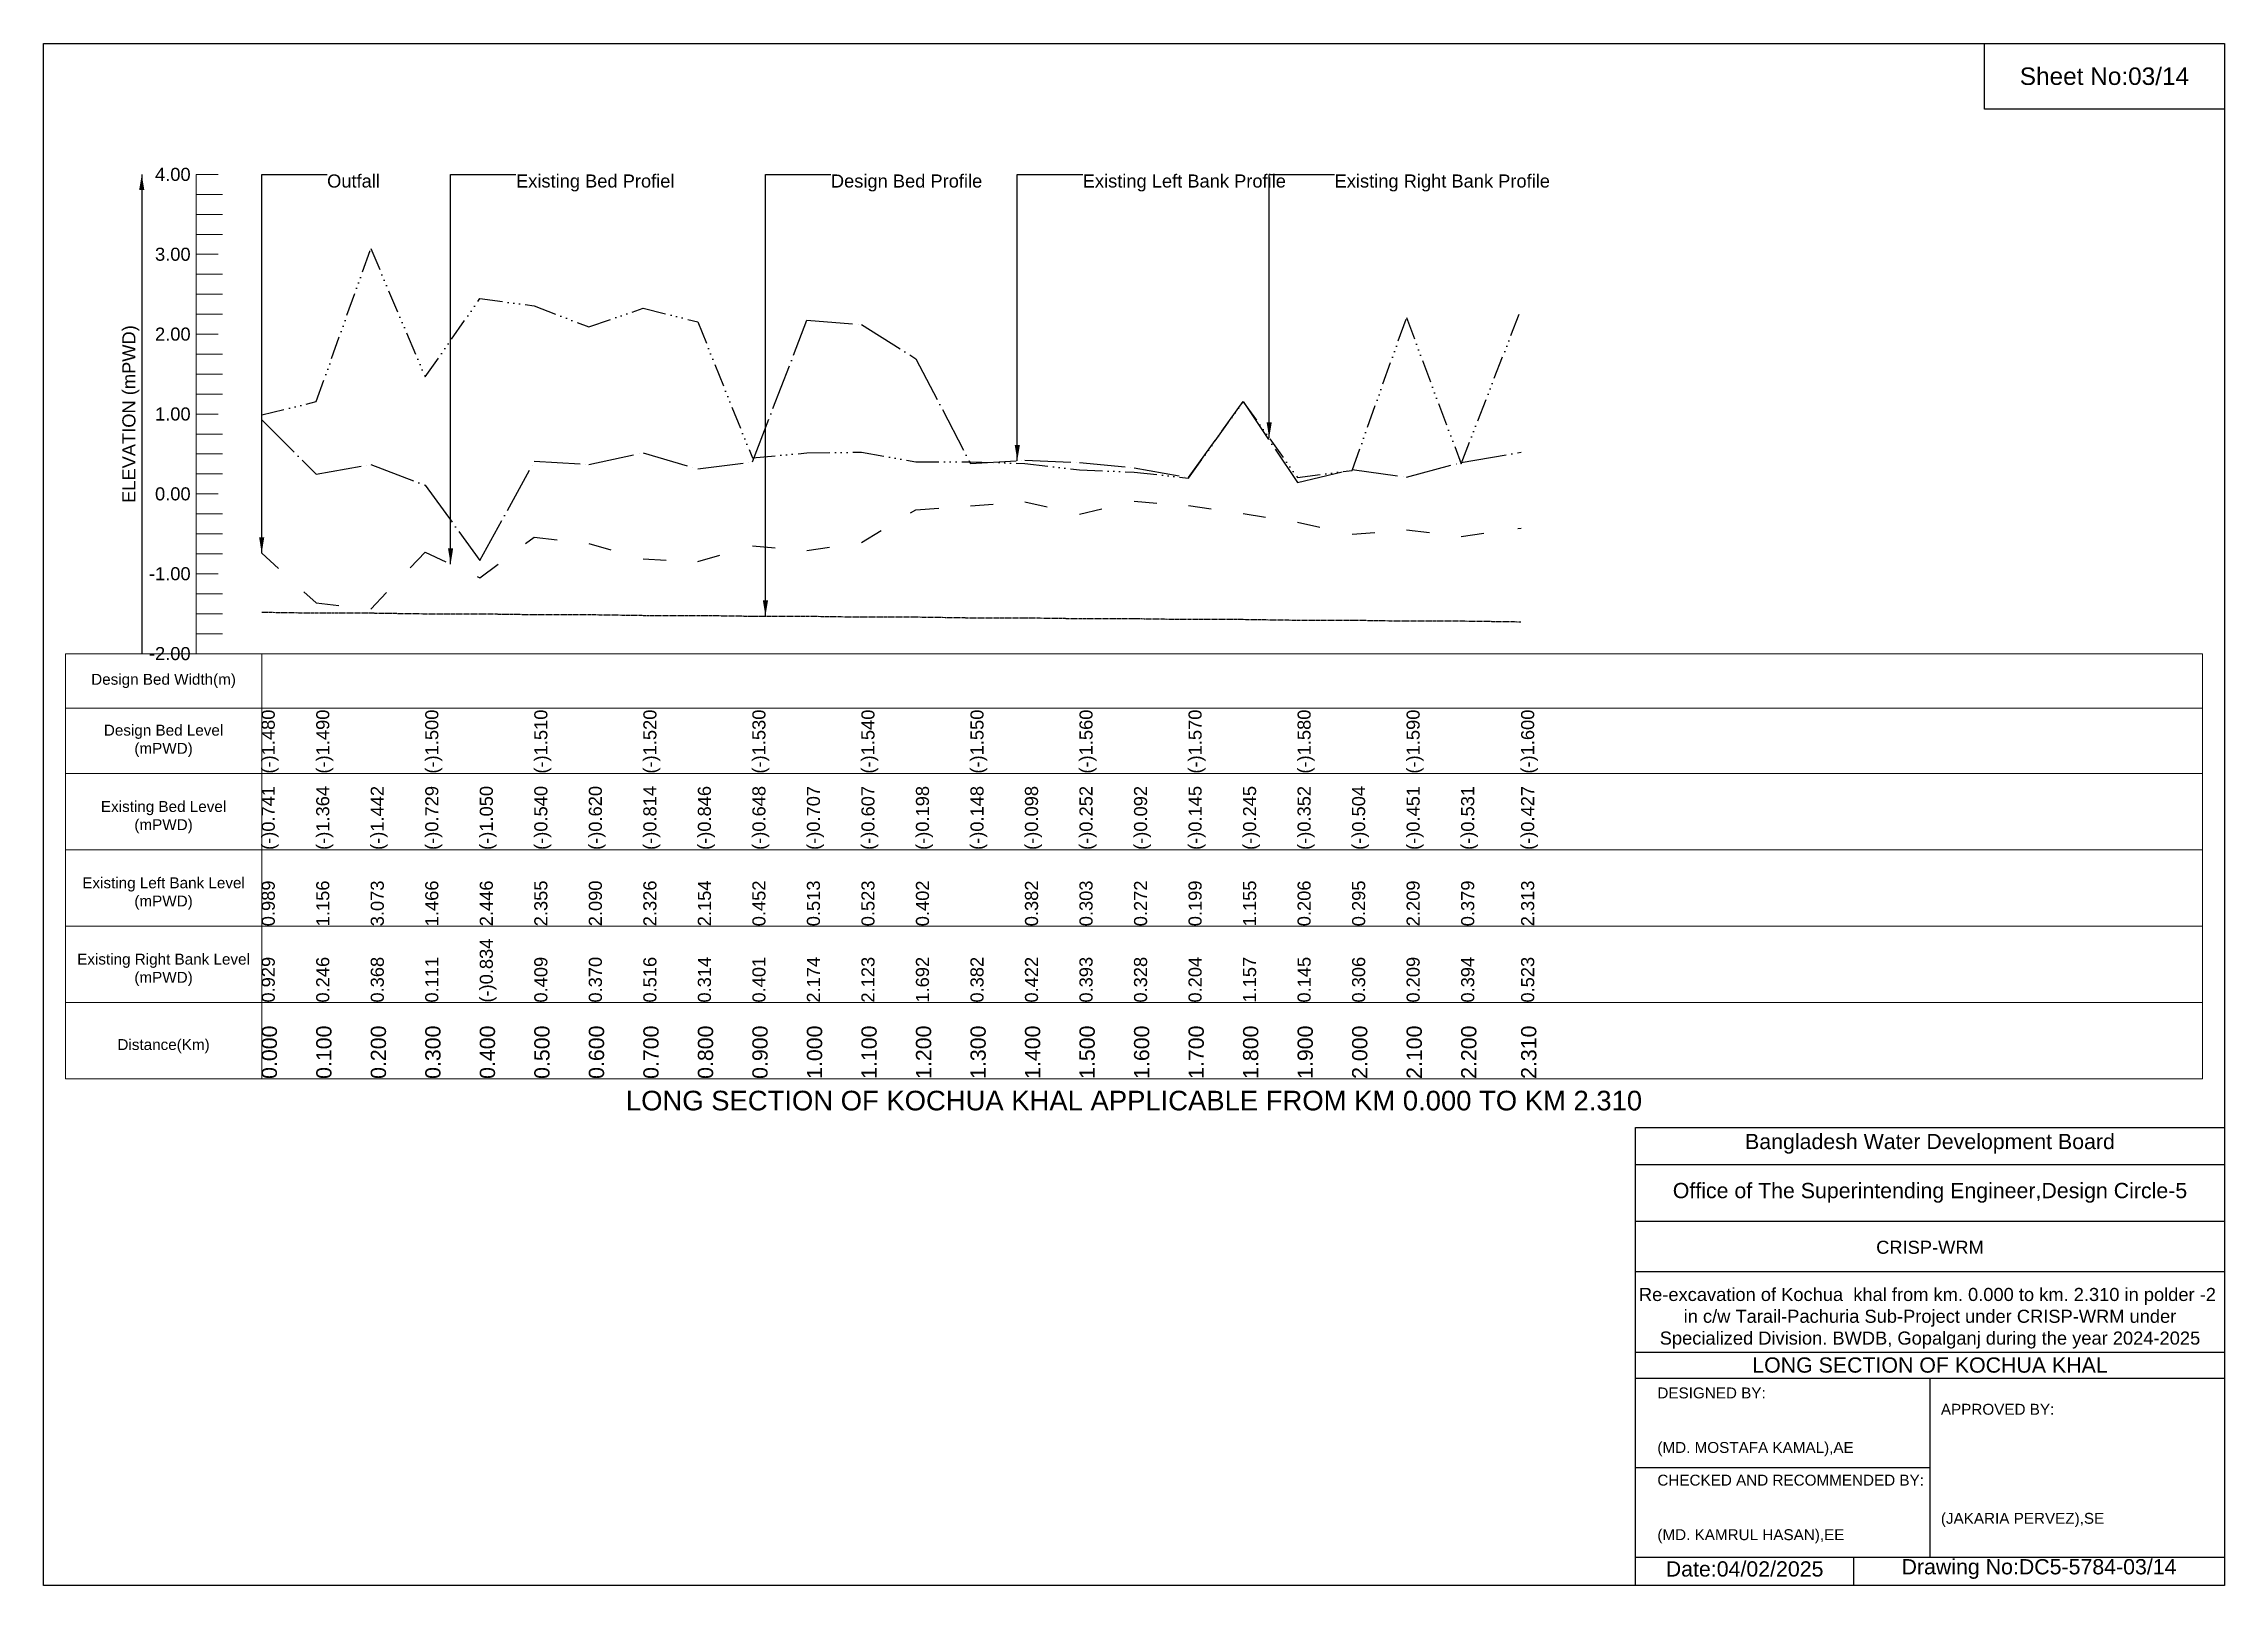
# Model space of a CAD drawing. Header units: inches. Extents: x 91000 to 258000, y -5743 to 6664.
# Drawn here: x 120000 to 128000, y -5656 to 0 of the extents above; entities that cross this region are included whole.
import ezdxf

# ---------------------------------------------------------------- set-up
doc = ezdxf.new("R2010")
doc.units = ezdxf.units.IN
doc.header["$LTSCALE"] = 7
doc.header["$MEASUREMENT"] = 0
for name, pattern in [('ACAD_ISO03W100', [30, 12, -18]), ('ACAD_ISO04W100', [30, 24, -3, 0, -3]), ('ACAD_ISO14W100', [24, 12, -3, 0, -3, 0, -3, 0, -3]), ('CENTER', [2, 1.25, -0.25, 0.25, -0.25])]:
    doc.linetypes.add(name, pattern=pattern)
for name, color, linetype, lineweight in [('Design Bed Level Long Section', 7, 'CENTER', 25), ('Existing Bed Level for Long Section', 7, 'ACAD_ISO03W100', 25), ('Existing Left Bank of Long section', 7, 'ACAD_ISO04W100', 25), ('Existing Right Bank of Long Section', 7, 'ACAD_ISO14W100', 25), ('Long Section Border', 7, 'Continuous', 9), ('Long Section Labels', 7, 'Continuous', 9), ('Vscale for Long Section', 7, 'Continuous', 9)]:
    doc.layers.add(name, color=color, linetype=linetype, lineweight=lineweight)
doc.styles.get("Standard").update_dxf_attribs({"font": 'arial.ttf'})
doc.dimstyles.get("Standard").update_dxf_attribs({"dimtxt": 0.18, "dimasz": 0.18, "dimexe": 0.18, "dimexo": 0.0625, "dimgap": 0.09, "dimtad": 0, "dimtih": 1, "dimtoh": 1, "dimdec": 4, "dimzin": 0, "dimdsep": 46, "dimtxsty": 'Standard', "dimcen": 0.09, "dimadec": 0, "dimazin": 0, "dimtfac": 1, "dimtdec": 4, "dimtofl": 0, "dimtmove": 0, "dimatfit": 3, "dimfxl": 1, "dimtolj": 1, "dimtzin": 0, "dimarcsym": 0})

msp = doc.modelspace()

# ---------------------------------------------------------------- texts
at = {"attachment_point": 5}
for s, insert, char_height in [('Sheet No:03/14', (127560, -120), 64), ('Bangladesh Water Development Board', (126920, -4036), 56), ('Office of The Superintending Engineer,Design Circle-5', (126920, -4216), 56)]:
    msp.add_mtext(s, dxfattribs=dict(at, insert=insert, char_height=char_height))
for s, insert, char_height, width, attachment_point in [('CRISP-WRM', (126920, -4416), 48, 2240, 5), ('Re-excavation of Kochua  khal from km. 0.000 to km. 2.310 in polder -2  in c/w Tarail-Pachuria Sub-Project under CRISP-WRM under Specialized Division. BWDB, Gopalganj during the year 2024-2025', (126920, -4676), 48, 2160, 5), ('LONG SECTION OF KOCHUA KHAL', (126920, -4848), 56, 2240, 5), ('DESIGNED BY:^J^J^J(MD. MOSTAFA KAMAL),AE', (125920, -5056), 40, 1120, 4), ('APPROVED BY:^J^J^J^J^J^J(JAKARIA PERVEZ),SE', (126960, -5216), 40, 1120, 4), ('CHECKED AND RECOMMENDED BY:^J^J^J(MD. KAMRUL HASAN),EE', (125920, -5376), 40, 1120, 4), ('Date:04/02/2025', (126240, -5596), 56, 1120, 5), ('Drawing No:DC5-5784-03/14', (127320, -5596), 56, 1760, 5)]:
    msp.add_mtext(s, dxfattribs=dict(insert=insert, char_height=char_height, width=width, attachment_point=attachment_point))
at = {"layer": 'Long Section Border', "attachment_point": 5}
for s, insert, char_height in [('Design Bed Width(m)', (120440, -2338), 40), ('Design Bed Level^J(mPWD)', (120440, -2558), 40), ('Existing Bed Level^J(mPWD)', (120440, -2838), 40), ('Existing Left Bank Level^J(mPWD)', (120440, -3118), 40), ('Existing Right Bank Level^J(mPWD)', (120440, -3398), 40), ('Distance(Km)', (120440, -3678), 40), ('LONG SECTION OF KOCHUA KHAL APPLICABLE FROM KM 0.000 TO KM 2.310', (124000, -3878), 72)]:
    msp.add_mtext(s, dxfattribs=dict(at, insert=insert, char_height=char_height))
at = {"layer": 'Long Section Labels', "char_height": 48, "attachment_point": 1}
for s, insert in [('Outfall', (121040, -480)), ('Existing Bed Profiel', (121733, -480)), ('Design Bed Profile', (122888, -480)), ('Existing Left Bank Profile', (123811.9, -480)), ('Existing Right Bank Profile', (124735.9, -480))]:
    msp.add_mtext(s, dxfattribs=dict(at, insert=insert))
at = {"layer": 'Vscale for Long Section', "char_height": 48, "attachment_point": 6}
for s, insert in [('4.00', (120539.2, -480)), ('3.00', (120539.2, -773)), ('2.00', (120539.2, -1066)), ('1.00', (120539.2, -1359)), ('0.00', (120539.2, -1652)), ('-1.00', (120539.2, -1945)), ('-2.00', (120539.2, -2238))]:
    msp.add_mtext(s, dxfattribs=dict(at, insert=insert))
at = {"layer": 'Vscale for Long Section', "rotation": 90}
for s, insert, char_height, attachment_point in [('ELEVATION (mPWD)', (120320, -1359), 48, 5), ('(-)1.480', (120800, -2678), 48, 1), ('(-)1.490', (121000, -2678), 48, 1), ('(-)1.490', (121000, -2678), 48, 1), ('(-)1.500', (121400, -2678), 48, 1), ('(-)1.500', (121400, -2678), 48, 1), ('(-)1.510', (121800, -2678), 48, 1), ('(-)1.510', (121800, -2678), 48, 1), ('(-)1.520', (122200, -2678), 48, 1), ('(-)1.520', (122200, -2678), 48, 1), ('(-)1.530', (122600, -2678), 48, 1), ('(-)1.530', (122600, -2678), 48, 1), ('(-)1.540', (123000, -2678), 48, 1), ('(-)1.540', (123000, -2678), 48, 1), ('(-)1.550', (123400, -2678), 48, 1), ('(-)1.550', (123400, -2678), 48, 1), ('(-)1.560', (123800, -2678), 48, 1), ('(-)1.560', (123800, -2678), 48, 1), ('(-)1.570', (124200, -2678), 48, 1), ('(-)1.570', (124200, -2678), 48, 1), ('(-)1.580', (124600, -2678), 48, 1), ('(-)1.580', (124600, -2678), 48, 1), ('(-)1.590', (125000, -2678), 48, 1), ('(-)1.590', (125000, -2678), 48, 1), ('(-)1.600', (125420, -2678), 48, 1), ('(-)0.741', (120800, -2958), 48, 1), ('(-)1.364', (121000, -2958), 48, 1), ('(-)1.442', (121200, -2958), 48, 1), ('(-)0.729', (121400, -2958), 48, 1), ('(-)1.050', (121600, -2958), 48, 1), ('(-)0.540', (121800, -2958), 48, 1), ('(-)0.620', (122000, -2958), 48, 1), ('(-)0.814', (122200, -2958), 48, 1), ('(-)0.846', (122400, -2958), 48, 1), ('(-)0.648', (122600, -2958), 48, 1), ('(-)0.707', (122800, -2958), 48, 1), ('(-)0.607', (123000, -2958), 48, 1), ('(-)0.198', (123200, -2958), 48, 1), ('(-)0.148', (123400, -2958), 48, 1), ('(-)0.098', (123600, -2958), 48, 1), ('(-)0.252', (123800, -2958), 48, 1), ('(-)0.092', (124000, -2958), 48, 1), ('(-)0.145', (124200, -2958), 48, 1), ('(-)0.245', (124400, -2958), 48, 1), ('(-)0.352', (124600, -2958), 48, 1), ('(-)0.504', (124800, -2958), 48, 1), ('(-)0.451', (125000, -2958), 48, 1), ('(-)0.531', (125200, -2958), 48, 1), ('(-)0.427', (125420, -2958), 48, 1), ('0.989', (120800, -3238), 48, 1), ('1.156', (121000, -3238), 48, 1), ('3.073', (121200, -3238), 48, 1), ('1.466', (121400, -3238), 48, 1), ('2.446', (121600, -3238), 48, 1), ('2.355', (121800, -3238), 48, 1), ('2.090', (122000, -3238), 48, 1), ('2.326', (122200, -3238), 48, 1), ('2.154', (122400, -3238), 48, 1), ('0.452', (122600, -3238), 48, 1), ('0.513', (122800, -3238), 48, 1), ('0.523', (123000, -3238), 48, 1), ('0.402', (123200, -3238), 48, 1), ('0.402', (123200, -3238), 48, 1), ('0.382', (123600, -3238), 48, 1), ('0.303', (123800, -3238), 48, 1), ('0.272', (124000, -3238), 48, 1), ('0.199', (124200, -3238), 48, 1), ('1.155', (124400, -3238), 48, 1), ('0.206', (124600, -3238), 48, 1), ('0.295', (124800, -3238), 48, 1), ('2.209', (125000, -3238), 48, 1), ('0.379', (125200, -3238), 48, 1), ('2.313', (125420, -3238), 48, 1), ('0.929', (120800, -3518), 48, 1), ('0.246', (121000, -3518), 48, 1), ('0.368', (121200, -3518), 48, 1), ('0.111', (121400, -3518), 48, 1), ('(-)0.834', (121600, -3518), 48, 1), ('0.409', (121800, -3518), 48, 1), ('0.370', (122000, -3518), 48, 1), ('0.516', (122200, -3518), 48, 1), ('0.314', (122400, -3518), 48, 1), ('0.401', (122600, -3518), 48, 1), ('2.174', (122800, -3518), 48, 1), ('2.123', (123000, -3518), 48, 1), ('1.692', (123200, -3518), 48, 1), ('0.382', (123400, -3518), 48, 1), ('0.422', (123600, -3518), 48, 1), ('0.393', (123800, -3518), 48, 1), ('0.328', (124000, -3518), 48, 1), ('0.204', (124200, -3518), 48, 1), ('1.157', (124400, -3518), 48, 1), ('0.145', (124600, -3518), 48, 1), ('0.306', (124800, -3518), 48, 1), ('0.209', (125000, -3518), 48, 1), ('0.394', (125200, -3518), 48, 1), ('0.523', (125420, -3518), 48, 1), ('0.000', (120800, -3798), 56, 1), ('0.100', (121000, -3798), 56, 1), ('0.200', (121200, -3798), 56, 1), ('0.300', (121400, -3798), 56, 1), ('0.400', (121600, -3798), 56, 1), ('0.500', (121800, -3798), 56, 1), ('0.600', (122000, -3798), 56, 1), ('0.700', (122200, -3798), 56, 1), ('0.800', (122400, -3798), 56, 1), ('0.900', (122600, -3798), 56, 1), ('1.000', (122800, -3798), 56, 1), ('1.100', (123000, -3798), 56, 1), ('1.200', (123200, -3798), 56, 1), ('1.300', (123400, -3798), 56, 1), ('1.400', (123600, -3798), 56, 1), ('1.500', (123800, -3798), 56, 1), ('1.600', (124000, -3798), 56, 1), ('1.700', (124200, -3798), 56, 1), ('1.800', (124400, -3798), 56, 1), ('1.900', (124600, -3798), 56, 1), ('2.000', (124800, -3798), 56, 1), ('2.100', (125000, -3798), 56, 1), ('2.200', (125200, -3798), 56, 1), ('2.310', (125420, -3798), 56, 1)]:
    msp.add_mtext(s, dxfattribs=dict(at, insert=insert, char_height=char_height, attachment_point=attachment_point))

# ---------------------------------------------------------------- linework, layer by layer
for points in [[(120000, 0), (128000, 0), (128000, -5656), (120000, -5656)], [(127120, 0), (128000, 0), (128000, -240), (127120, -240)]]:
    msp.add_lwpolyline(points, close=True)
for points in [[(125840, -5656), (125840, -3976), (128000, -3976)], [(125840, -4112), (128000, -4112)], [(125840, -4320), (128000, -4320)], [(125840, -4504), (128000, -4504)], [(125840, -4800), (128000, -4800)], [(125840, -4896), (128000, -4896)], [(126920, -4896), (126920, -5552)], [(125840, -5224), (126920, -5224)], [(125840, -5552), (128000, -5552)], [(126640, -5552), (126640, -5656)]]:
    msp.add_lwpolyline(points)
at = {"layer": 'Design Bed Level Long Section'}
msp.add_lwpolyline([(120800, -2085.6), (121000, -2088.6), (121200, -2088.6), (121400, -2091.5), (121600, -2091.5), (121800, -2094.4), (122000, -2094.4), (122200, -2097.4), (122400, -2097.4), (122600, -2100.3), (122800, -2100.3), (123000, -2103.2), (123200, -2103.2), (123400, -2106.2), (123600, -2106.2), (123800, -2109.1), (124000, -2109.1), (124200, -2112), (124400, -2112), (124600, -2114.9), (124800, -2114.9), (125000, -2117.9), (125200, -2117.9), (125420, -2120.8)], dxfattribs=at)
at = {"layer": 'Existing Bed Level for Long Section'}
msp.add_lwpolyline([(120800, -1869.1), (121000, -2051.7), (121200, -2074.5), (121400, -1865.6), (121600, -1959.7), (121800, -1810.2), (122000, -1833.7), (122200, -1890.5), (122400, -1899.9), (122600, -1841.9), (122800, -1859.2), (123000, -1829.9), (123200, -1710), (123400, -1695.4), (123600, -1680.7), (123800, -1725.8), (124000, -1679), (124200, -1694.5), (124400, -1723.8), (124600, -1755.1), (124800, -1799.7), (125000, -1784.1), (125200, -1807.6), (125420, -1777.1)], dxfattribs=at)
at = {"layer": 'Existing Left Bank of Long section'}
msp.add_lwpolyline([(120800, -1379.8), (121000, -1579.9), (121200, -1544.2), (121400, -1619.5), (121600, -1896.4), (121800, -1532.2), (122000, -1543.6), (122200, -1500.8), (122400, -1560), (122600, -1534.5), (122800, -1015), (123000, -1030), (123200, -1156.2), (123400, -1540.1), (123600, -1528.4), (123800, -1536.9), (124000, -1555.9), (124200, -1592.2), (124400, -1313), (124600, -1609.5), (124800, -1562.3), (125000, -1590.8), (125200, -1536.6), (125420, -1498.8)], dxfattribs=at)
at = {"layer": 'Existing Right Bank of Long Section'}
msp.add_lwpolyline([(120800, -1362.2), (121000, -1313.3), (121200, -751.6), (121400, -1222.5), (121600, -935.3), (121800, -962), (122000, -1039.6), (122200, -970.5), (122400, -1020.9), (122600, -1519.6), (122800, -1501.7), (123000, -1498.8), (123200, -1534.2), (123400, -1534.2), (123600, -1540.1), (123800, -1563.2), (124000, -1572.3), (124200, -1593.7), (124400, -1313.6), (124600, -1591.6), (124800, -1565.6), (125000, -1004.8), (125200, -1541), (125420, -974.3)], dxfattribs=at)
at = {"layer": 'Long Section Border'}
msp.add_lwpolyline([(120080, -2238), (127920, -2238), (127920, -3798), (120080, -3798)], close=True, dxfattribs=at)
for points in [[(120800, -2238), (120800, -3798)], [(120080, -2438), (127920, -2438)], [(120080, -2678), (127920, -2678)], [(120080, -2958), (127920, -2958)], [(120080, -3238), (127920, -3238)], [(120080, -3518), (127920, -3518)]]:
    msp.add_lwpolyline(points, dxfattribs=at)
at = {"layer": 'Vscale for Long Section'}
for points in [[(120560, -2238), (120560, -1945), (120560, -1652), (120560, -1359), (120560, -1066), (120560, -773), (120560, -480)], [(120560, -480), (120640, -480)], [(120560, -553.2), (120656, -553.2)], [(120560, -626.5), (120656, -626.5)], [(120560, -699.8), (120656, -699.8)], [(120560, -773), (120640, -773)], [(120560, -846.2), (120656, -846.2)], [(120560, -919.5), (120656, -919.5)], [(120560, -992.8), (120656, -992.8)], [(120560, -1066), (120640, -1066)], [(120560, -1139.2), (120656, -1139.2)], [(120560, -1212.5), (120656, -1212.5)], [(120560, -1285.8), (120656, -1285.8)], [(120560, -1359), (120640, -1359)], [(120560, -1432.2), (120656, -1432.2)], [(120560, -1505.5), (120656, -1505.5)], [(120560, -1578.8), (120656, -1578.8)], [(120560, -1652), (120640, -1652)], [(120560, -1725.2), (120656, -1725.2)], [(120560, -1798.5), (120656, -1798.5)], [(120560, -1871.8), (120656, -1871.8)], [(120560, -1945), (120640, -1945)], [(120560, -2018.2), (120656, -2018.2)], [(120560, -2091.5), (120656, -2091.5)], [(120560, -2164.8), (120656, -2164.8)], [(120560, -2238), (120640, -2238)]]:
    msp.add_lwpolyline(points, dxfattribs=at)

msp.set_redraw_order([(e.dxf.handle, doc.entitydb.next_handle()) for e in msp.query("TEXT MTEXT ATTDEF DIMENSION ARC_DIMENSION")])  # texts and dimensions are drawn at this point

# ---------------------------------------------------------------- leaders
at = {"layer": 'Long Section Labels', "annotation_type": 0, "has_hookline": 1, "hookline_direction": 0}
for points, text_width in [([(120800, -1869.1), (120800, -480), (121039.9, -480)], 185.8), ([(121493, -1909.3), (121493, -480), (121732.9, -480)], 571.4), ([(122648, -2100.3), (122648, -480), (122887.9, -480)], 547.4), ([(123571.9, -1530), (123571.9, -480), (123811.8, -480)], 737.4), ([(124495.9, -1446.9), (124495.9, -480), (124735.8, -480)], 782)]:
    msp.add_leader(points, dimstyle='Standard', override={"dimasz": 57.6}, dxfattribs=dict(at, text_width=text_width))
at = {"layer": 'Vscale for Long Section'}
msp.add_leader([(120360, -480), (120360, -2238)], dimstyle='Standard', override={"dimasz": 57.6}, dxfattribs=at)

doc.saveas('drawing.dxf')
